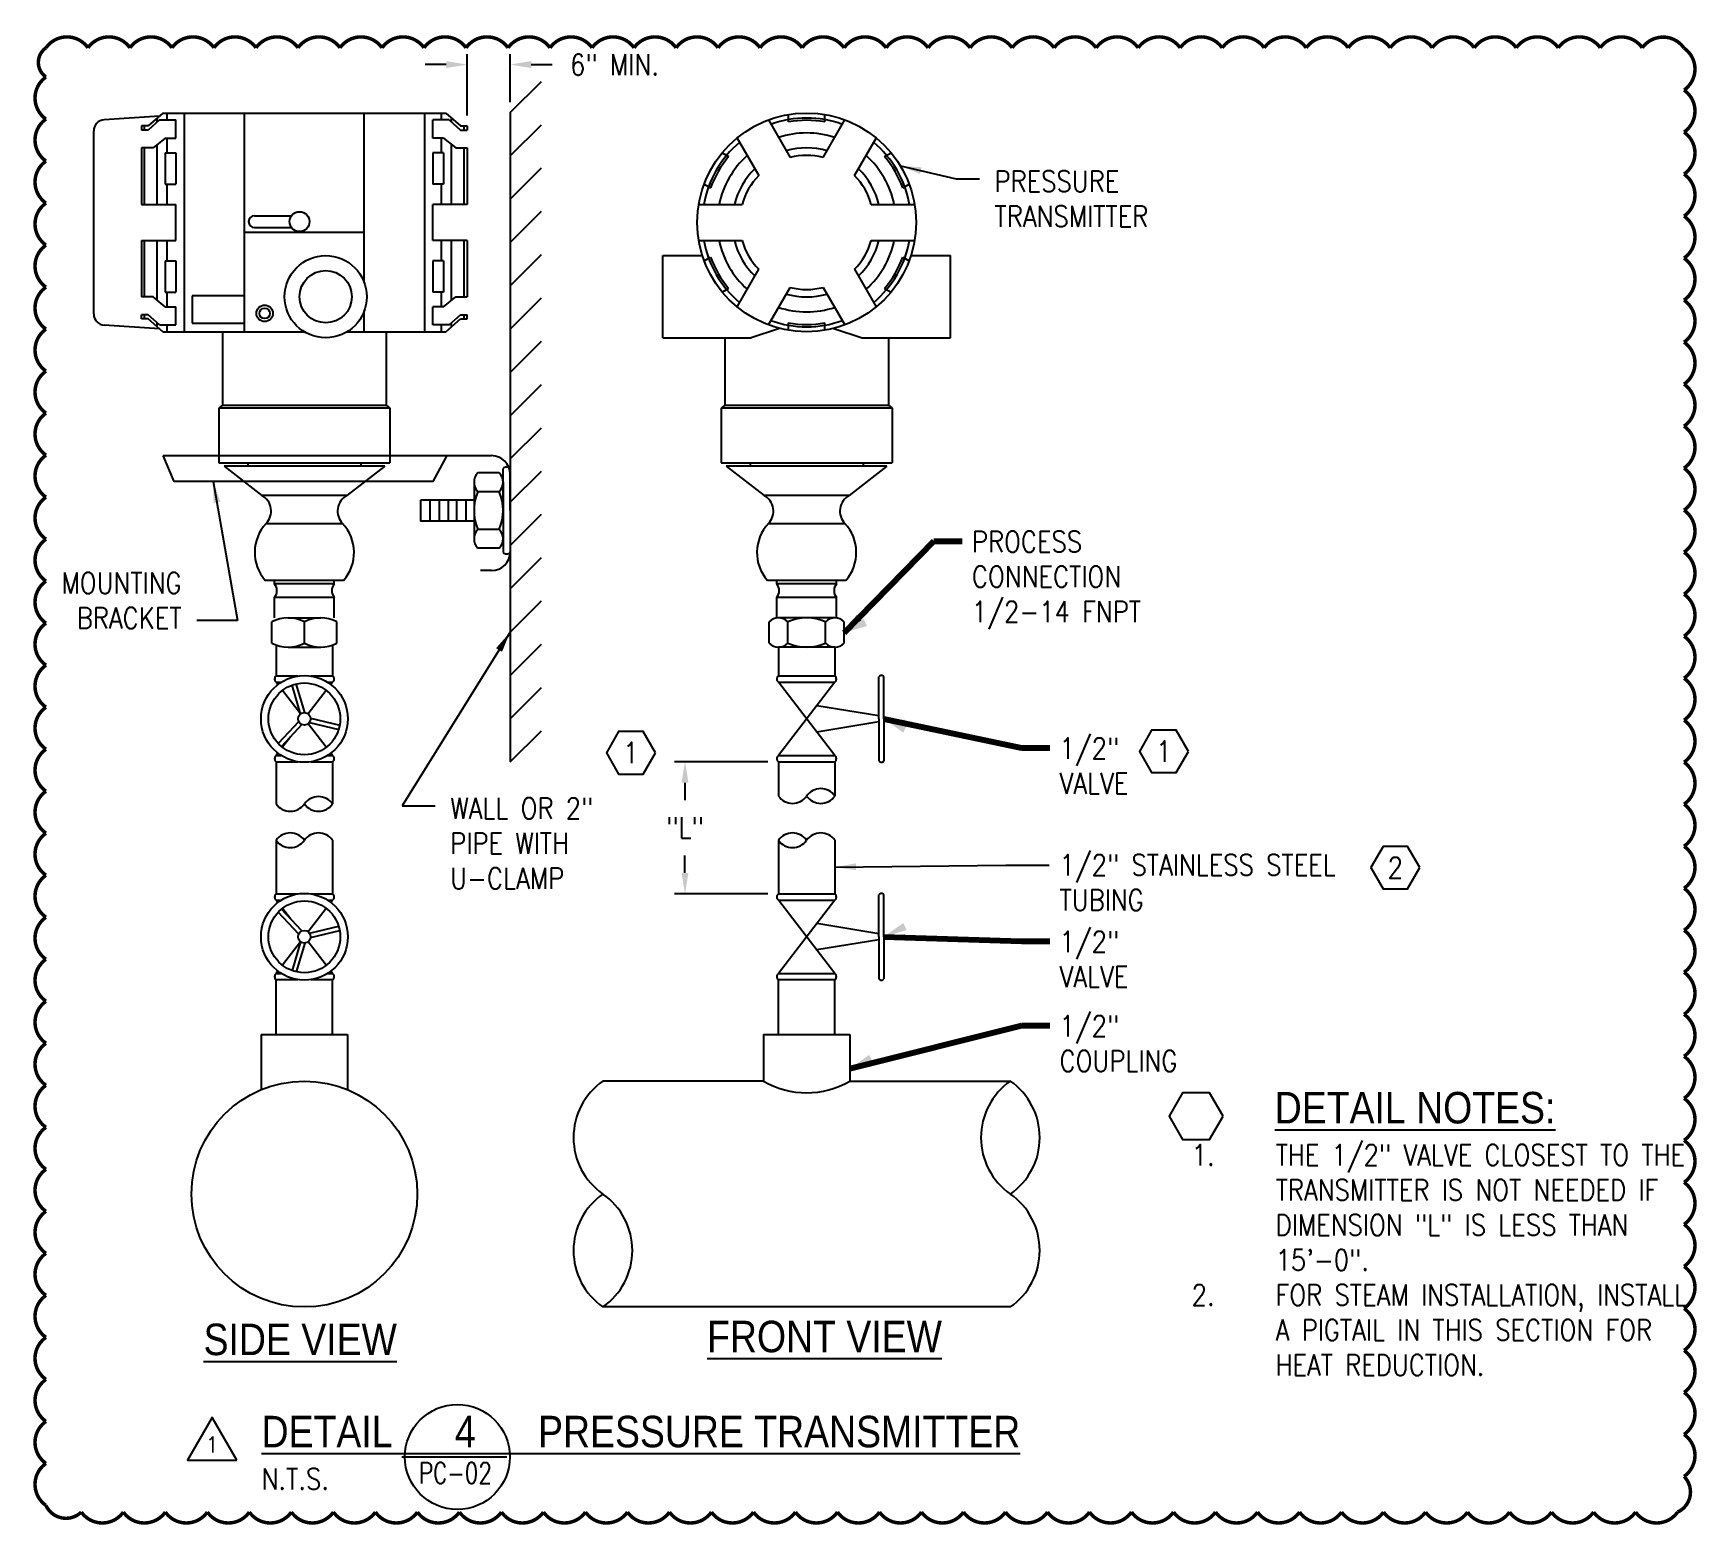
# Model space of a CAD drawing. Header units: inches. Extents: x 10198 to 13598, y 8611 to 9216.
# Drawn here: x 11833.1 to 12308.3, y 8785 to 9211 of the extents above; entities that cross this region are included whole.
import ezdxf
from ezdxf.enums import TextEntityAlignment as Align

# ---------------------------------------------------------------- set-up
doc = ezdxf.new("R2010")
doc.units = ezdxf.units.IN
doc.header["$LTSCALE"] = 0.1
doc.header["$MEASUREMENT"] = 0
doc.layers.get('0').update_dxf_attribs({"lineweight": 18})
doc.layers.get('Defpoints').update_dxf_attribs({"color": 251, "lineweight": 140})
doc.layers.add('AMMENDMENT NO. 1', color=200, linetype='Continuous', lineweight=18)
doc.layers.add('Defpoints @ 12', color=251, linetype='Continuous', lineweight=140, plot=False)
for name, color, linetype in [('DT-LTSO', 52, 'Continuous'), ('DT-MDSO', 201, 'Continuous'), ('DT-TEXT', 141, 'Continuous'), ('DT-TEXT @ 48', 141, 'Continuous'), ('E-POWR-IDEN', 71, 'Continuous'), ('E-POWR-IDEN @ 48', 71, 'Continuous'), ('FH-TITLES @ 48', 121, 'Continuous')]:
    doc.layers.add(name, color=color, linetype=linetype)
doc.styles.add('BOLD', font='arial.ttf')
doc.styles.add('Note', font='romans.shx', dxfattribs={"width": 0.75})
doc.styles.add('RomanS', font='romans.shx', dxfattribs={"width": 0.85})
doc.dimstyles.new('FH_Arrow_Leader', dxfattribs={"dimscale": 96, "dimtxt": 0.09375, "dimasz": 0.125, "dimexe": 0.0625, "dimexo": 0.0625, "dimgap": 0.09, "dimtad": 0, "dimtih": 1, "dimtoh": 1, "dimdec": 4, "dimzin": 0, "dimdsep": 46, "dimlunit": 4, "dimtxsty": 'RomanS', "dimcen": 0.09, "dimadec": 0, "dimazin": 0, "dimtfac": 1, "dimtdec": 4, "dimtofl": 0, "dimtmove": 0, "dimatfit": 3, "dimfxl": 1, "dimtolj": 1, "dimtzin": 0, "dimarcsym": 0})

msp = doc.modelspace()

# ---------------------------------------------------------------- texts
at = {"layer": 'DT-TEXT @ 48', "attachment_point": 1, "style": 'RomanS'}
for s, insert, char_height, width in [('\\A1;{\\fArial|b0|i0|c0|p34;\\H2x;\\LDETAIL      4      \\A0;PRESSURE TRANSMITTER\\A1;\\P\\Fromans|c0;\\H0.66667x;\\lN.T.S.\\P} ', (11898.33924, 8816.0931), 4.5, 24192), ('\\pi3.5794;{\\W0.75;PC-02}', (11939.71161, 8802.77632), 6.0002995, 28.8027741)]:
    msp.add_mtext(s, dxfattribs=dict(at, insert=insert, char_height=char_height, width=width))
at = {"layer": 'E-POWR-IDEN @ 48', "style": 'RomanS'}
for s, insert, char_height, width, attachment_point in [('\\A1;PRESSURE TRANSMITTER', (12107.70489, 9171.69122), 6, 52.2389599, 1), ('PROCESS CONNECTION 1/2-14 FNPT', (12101.25357, 9068.82086), 6, 70.4, 1), ('\\A1;MOUNTING BRACKET', (11875.4811, 9040.98783), 6, 43.9800137, 9), ('1/2" VALVE', (12126.28569, 9009.79356), 6, 35.8, 1), ('\\A1;WALL OR 2" PIPE WITH U-CLAMP', (11952.22475, 8992.60973), 6, 46.4348173, 1), ('1/2" STAINLESS STEEL TUBING', (12126.28569, 8976.44206), 6, 98.2, 1), ('1/2" VALVE', (12126.28569, 8954.57248), 6, 35.8, 1), ('1/2" COUPLING', (12126.28569, 8930.47206), 6, 48.4, 1), ('\\A1;\\pt23.988;{\\fArial|b0|i0|c0|p34;\\H0.75038x;        \\LDETAIL NOTES:\\P\\pi-23.988,l23.988;\\Fromans|c0;\\H0.66666x;\\l1.^ITHE 1/2" VALVE CLOSEST TO THE TRANSMITTER IS NOT NEEDED IF DIMENSION "L" IS LESS THAN 15\'-0". \\P2.^IFOR STEAM INSTALLATION, INSTALL A PIGTAIL IN THIS SECTION FOR HEAT REDUCTION.}', (12164.01408, 8908.60734), 11.99400075, 145.0402856, 1)]:
    msp.add_mtext(s, dxfattribs=dict(at, insert=insert, char_height=char_height, width=width, attachment_point=attachment_point))
at = {"layer": 'FH-TITLES @ 48', "char_height": 9, "width": 339.1753374, "attachment_point": 1, "style": 'BOLD'}
for s, insert in [('{\\W0.85;\\LFRONT VIEW}', (12025.60593, 8843.25021)), ('{\\W0.85;\\LSIDE VIEW}', (11881.76953, 8842.42373))]:
    msp.add_mtext(s, dxfattribs=dict(at, insert=insert))

# ---------------------------------------------------------------- blocks, each defined once
blk = doc.blocks.new('Hexagon')
at = {"color": 0, "linetype": 'ByBlock', "lineweight": -2}
blk.add_lwpolyline([(-0.0898, -0.1033), (-0.1664, 0.0293), (-0.3195, 0.0293), (-0.396, -0.1033), (-0.3195, -0.2358), (-0.1664, -0.2358)], close=True, dxfattribs=at)
blk = doc.blocks.new('*D112')
at = {"layer": 'Defpoints', "color": 0, "transparency": 16777216}
for p in [(11969.35, 9202.06), (11969.35, 9188.33), (11957.07, 9184.52)]:
    blk.add_point(p, dxfattribs=at)
at = {"layer": 'E-POWR-IDEN', "color": 0, "lineweight": -2, "transparency": 16777216}
for p, q in [((11957.07, 9187.52), (11957.07, 9205.06)), ((11969.35, 9191.33), (11969.35, 9205.06)), ((11951.07, 9202.06), (11945.07, 9202.06)), ((11975.35, 9202.06), (11981.35, 9202.06))]:
    blk.add_line(p, q, dxfattribs=at)
at = {"layer": 'E-POWR-IDEN', "color": 0, "transparency": 16777216}
for points in [[(11951.07, 9203.06), (11951.07, 9201.06), (11957.07, 9202.06)], [(11975.35, 9203.06), (11975.35, 9201.06), (11969.35, 9202.06)]]:
    blk.add_solid(points, dxfattribs=at)
at = {"layer": 'E-POWR-IDEN', "color": 0, "transparency": 16777216, "insert": (11999.14, 9202.06), "char_height": 6, "attachment_point": 5, "style": 'RomanS'}
blk.add_mtext('\\A1;6" MIN.', dxfattribs=at)
blk = doc.blocks.new('*D113')
at = {"layer": 'Defpoints', "color": 0, "transparency": 16777216}
for p in [(12045.98, 9002.93), (12019.29, 8965.17), (12045.98, 8965.17)]:
    blk.add_point(p, dxfattribs=at)
at = {"layer": 'E-POWR-IDEN', "color": 0, "lineweight": -2, "transparency": 16777216}
for p, q in [((12042.98, 9002.93), (12016.29, 9002.93)), ((12019.29, 8996.93), (12019.29, 8991.94)), ((12019.29, 8971.17), (12019.29, 8976.16)), ((12042.98, 8965.17), (12016.29, 8965.17))]:
    blk.add_line(p, q, dxfattribs=at)
at = {"layer": 'E-POWR-IDEN', "color": 0, "transparency": 16777216}
for points in [[(12018.29, 8996.93), (12020.29, 8996.93), (12019.29, 9002.93)], [(12018.29, 8971.17), (12020.29, 8971.17), (12019.29, 8965.17)]]:
    blk.add_solid(points, dxfattribs=at)
at = {"layer": 'E-POWR-IDEN', "color": 0, "transparency": 16777216, "insert": (12019.29, 8984.05), "char_height": 6, "attachment_point": 5, "style": 'RomanS'}
blk.add_mtext('\\A1;"L"', dxfattribs=at)
blk = doc.blocks.new('Anno_Hexagon')
at = {"color": 0, "linetype": 'ByBlock', "lineweight": -2}
blk.add_lwpolyline([(1.167, 0), (0.583, 1.01), (-0.583, 1.01), (-1.167, 0), (-0.583, -1.01), (0.583, -1.01)], close=True, dxfattribs=at)
at = {"color": 0, "linetype": 'ByBlock', "lineweight": -2, "style": 'Note', "width": 0.85}
blk.add_attdef('ID', text='', height=1, dxfattribs=at).set_placement((0, 0), align=Align.MIDDLE)
blk = doc.blocks.new('Anno_Revision_A')
at = {"color": 0, "linetype": 'ByBlock', "lineweight": -2}
blk.add_lwpolyline([(1.175, -0.678), (0, 1.357), (-1.175, -0.678)], close=True, dxfattribs=at)
at = {"color": 0, "linetype": 'ByBlock', "lineweight": -2, "style": 'RomanS'}
blk.add_attdef('REVISION', text='', height=0.75, dxfattribs=at).set_placement((0, 0.058), align=Align.MIDDLE)

# ---------------------------------------------------------------- dimensions: what is measured, and where the dimension line sits
at = {"layer": 'E-POWR-IDEN @ 48'}
dim = msp.add_linear_dim(base=(11969.34592, 9202.05622), p1=(11957.07106, 9184.52175), p2=(11969.34592, 9188.33306), text='6" MIN.', dimstyle='FH_Arrow_Leader', override={"dimscale": 48, "dimtxt": 0.125, "dimtix": 0, "dimtofl": 0, "dimtmove": 0, "dimatfit": 3}, dxfattribs=at)
dim.commit()
dim.dimension.update_dxf_attribs({"geometry": '*D112', "text_midpoint": (11999.1445, 9202.05622)})
dim = msp.add_linear_dim(base=(12019.28719, 8965.16908), p1=(12045.97874, 9002.92605), p2=(12045.97874, 8965.16908), angle=90, text='"L"', dimstyle='FH_Arrow_Leader', override={"dimscale": 48, "dimtxt": 0.125, "dimtix": 0, "dimtofl": 0, "dimtmove": 0, "dimatfit": 3}, dxfattribs=at)
dim.commit()
dim.dimension.update_dxf_attribs({"geometry": '*D113', "text_midpoint": (12019.28719, 8984.04757)})

# ---------------------------------------------------------------- linework, layer by layer
at = {"layer": 'AMMENDMENT NO. 1', "const_width": 1}
msp.add_lwpolyline([(11836.74477, 9206.83938, -0.52056705), (11848.74477, 9206.83938, -0.52056705), (11860.74477, 9206.83938, -0.52056705), (11872.74477, 9206.83938, -0.52056705), (11884.74477, 9206.83938, -0.52056705), (11896.74477, 9206.83938, -0.52056705), (11908.74477, 9206.83938, -0.52056705), (11920.74477, 9206.83938, -0.52056705), (11932.74477, 9206.83938, -0.52056705), (11944.74477, 9206.83938, -0.52056705), (11956.74477, 9206.83938, -0.52056705), (11968.74477, 9206.83938, -0.52056705), (11980.74477, 9206.83938, -0.52056705), (11992.74477, 9206.83938, -0.52056705), (12004.74477, 9206.83938, -0.52056705), (12016.74477, 9206.83938, -0.52056705), (12028.74477, 9206.83938, -0.52056705), (12040.74477, 9206.83938, -0.52056705), (12052.74477, 9206.83938, -0.52056705), (12064.74477, 9206.83938, -0.52056705), (12076.74477, 9206.83938, -0.52056705), (12088.74477, 9206.83938, -0.52056705), (12100.74477, 9206.83938, -0.52056705), (12112.74477, 9206.83938, -0.52056705), (12124.74477, 9206.83938, -0.52056705), (12136.74477, 9206.83938, -0.52056705), (12148.74477, 9206.83938, -0.52056705), (12160.74477, 9206.83938, -0.52056705), (12172.74477, 9206.83938, -0.52056705), (12184.74477, 9206.83938, -0.52056705), (12196.74477, 9206.83938, -0.52056705), (12208.74477, 9206.83938, -0.52056705), (12220.74477, 9206.83938, -0.52056705), (12232.74477, 9206.83938, -0.52056705), (12244.74477, 9206.83938, -0.52056705), (12256.74477, 9206.83938, -0.52056705), (12268.74477, 9206.83938, -0.52056705), (12280.74477, 9206.83938, -0.52056705), (12292.74477, 9206.83938, -0.52056705), (12304.67976, 9206.77437, -0.52056705), (12304.67976, 9194.77437, -0.52056705), (12304.67976, 9182.77437, -0.52056705), (12304.67976, 9170.77437, -0.52056705), (12304.67976, 9158.77437, -0.52056705), (12304.67976, 9146.77437, -0.52056705), (12304.67976, 9134.77437, -0.52056705), (12304.67976, 9122.77437, -0.52056705), (12304.67976, 9110.77437, -0.52056705), (12304.67976, 9098.77437, -0.52056705), (12304.67976, 9086.77437, -0.52056705), (12304.67976, 9074.77437, -0.52056705), (12304.67976, 9062.77437, -0.52056705), (12304.67976, 9050.77437, -0.52056705), (12304.67976, 9038.77437, -0.52056705), (12304.67976, 9026.77437, -0.52056705), (12304.67976, 9014.77437, -0.52056705), (12304.67976, 9002.77437, -0.52056705), (12304.67976, 8990.77437, -0.52056705), (12304.67976, 8978.77437, -0.52056705), (12304.67976, 8966.77437, -0.52056705), (12304.67976, 8954.77437, -0.52056705), (12304.67976, 8942.77437, -0.52056705), (12304.67976, 8930.77437, -0.52056705), (12304.67976, 8918.77437, -0.52056705), (12304.67976, 8906.77437, -0.52056705), (12304.67976, 8894.77437, -0.52056705), (12304.67976, 8882.77437, -0.52056705), (12304.67976, 8870.77437, -0.52056705), (12304.67976, 8858.77437, -0.52056705), (12304.67976, 8846.77437, -0.52056705), (12304.67976, 8834.77437, -0.52056705), (12304.67976, 8822.77437, -0.52056705), (12304.67976, 8810.77437, -0.52056705), (12304.67976, 8798.77437, -0.52056705), (12302.84892, 8788.60521, -0.52056705), (12290.84892, 8788.60521, -0.52056705), (12278.84892, 8788.60521, -0.52056705), (12266.84892, 8788.60521, -0.52056705), (12254.84892, 8788.60521, -0.52056705), (12242.84892, 8788.60521, -0.52056705), (12230.84892, 8788.60521, -0.52056705), (12218.84892, 8788.60521, -0.52056705), (12206.84892, 8788.60521, -0.52056705), (12194.84892, 8788.60521, -0.52056705), (12182.84892, 8788.60521, -0.52056705), (12170.84892, 8788.60521, -0.52056705), (12158.84892, 8788.60521, -0.52056705), (12146.84892, 8788.60521, -0.52056705), (12134.84892, 8788.60521, -0.52056705), (12122.84892, 8788.60521, -0.52056705), (12110.84892, 8788.60521, -0.52056705), (12098.84892, 8788.60521, -0.52056705), (12086.84892, 8788.60521, -0.52056705), (12074.84892, 8788.60521, -0.52056705), (12062.84892, 8788.60521, -0.52056705), (12050.84892, 8788.60521, -0.52056705), (12038.84892, 8788.60521, -0.52056705), (12026.84892, 8788.60521, -0.52056705), (12014.84892, 8788.60521, -0.52056705), (12002.84892, 8788.60521, -0.52056705), (11990.84892, 8788.60521, -0.52056705), (11978.84892, 8788.60521, -0.52056705), (11966.84892, 8788.60521, -0.52056705), (11954.84892, 8788.60521, -0.52056705), (11942.84892, 8788.60521, -0.52056705), (11930.84892, 8788.60521, -0.52056705), (11918.84892, 8788.60521, -0.52056705), (11906.84892, 8788.60521, -0.52056705), (11894.84892, 8788.60521, -0.52056705), (11882.84892, 8788.60521, -0.52056705), (11870.84892, 8788.60521, -0.52056705), (11858.84892, 8788.60521, -0.52056705), (11846.84892, 8788.60521, -0.52056705), (11836.74477, 8790.50106, -0.52056705), (11836.74477, 8802.50106, -0.52056705), (11836.74477, 8814.50106, -0.52056705), (11836.74477, 8826.50106, -0.52056705), (11836.74477, 8838.50106, -0.52056705), (11836.74477, 8850.50106, -0.52056705), (11836.74477, 8862.50106, -0.52056705), (11836.74477, 8874.50106, -0.52056705), (11836.74477, 8886.50106, -0.52056705), (11836.74477, 8898.50106, -0.52056705), (11836.74477, 8910.50106, -0.52056705), (11836.74477, 8922.50106, -0.52056705), (11836.74477, 8934.50106, -0.52056705), (11836.74477, 8946.50106, -0.52056705), (11836.74477, 8958.50106, -0.52056705), (11836.74477, 8970.50106, -0.52056705), (11836.74477, 8982.50106, -0.52056705), (11836.74477, 8994.50106, -0.52056705), (11836.74477, 9006.50106, -0.52056705), (11836.74477, 9018.50106, -0.52056705), (11836.74477, 9030.50106, -0.52056705), (11836.74477, 9042.50106, -0.52056705), (11836.74477, 9054.50106, -0.52056705), (11836.74477, 9066.50106, -0.52056705), (11836.74477, 9078.50106, -0.52056705), (11836.74477, 9090.50106, -0.52056705), (11836.74477, 9102.50106, -0.52056705), (11836.74477, 9114.50106, -0.52056705), (11836.74477, 9126.50106, -0.52056705), (11836.74477, 9138.50106, -0.52056705), (11836.74477, 9150.50106, -0.52056705), (11836.74477, 9162.50106, -0.52056705), (11836.74477, 9174.50106, -0.52056705), (11836.74477, 9186.50106, -0.52056705), (11836.74477, 9198.50106, -0.52056705)], format="xyb", close=True, dxfattribs=at)
at = {"layer": 'Defpoints'}
for p, q in [((12064.79474, 9039.76207), (12090.35102, 9065.88948)), ((12090.35102, 9065.88948), (12098.45412, 9065.88948)), ((12076.13179, 9015.17288), (12115.38313, 9006.86218)), ((12115.38313, 9006.86218), (12123.48624, 9006.86218)), ((12076.13179, 8952.92225), (12115.38313, 8951.64111)), ((12115.38313, 8951.64111), (12123.48624, 8951.64111)), ((12066.4048, 8915.2571), (12115.38313, 8927.54068)), ((12115.38313, 8927.54068), (12123.48624, 8927.54068))]:
    msp.add_line(p, q, dxfattribs=at)
for points in [[(12071.26873, 9041.7028), (12064.79474, 9039.76207), (12070.28936, 9043.69757)], [(12082.60579, 9013.23215), (12076.13179, 9015.17288), (12081.62642, 9011.23738)], [(12082.60579, 8954.86298), (12076.13179, 8952.92225), (12081.62642, 8956.85775)], [(12072.87879, 8917.19783), (12066.4048, 8915.2571), (12071.89942, 8919.1926)]]:
    msp.add_solid(points, dxfattribs=at)
at = {"layer": 'DT-LTSO'}
for p, q in [((11869.17642, 9187.36351), (11853.39034, 9186.3052)), ((11870.16178, 9188.22786), (11865.93678, 9184.52175)), ((11869.22462, 9186.25256), (11865.93678, 9183.36852)), ((11868.53341, 9185.64624), (11868.53341, 9186.79948)), ((11869.22462, 9186.25256), (11873.84922, 9186.25256)), ((11870.16178, 9188.22786), (11950.967, 9188.22786)), ((11871.34527, 9186.25256), (11871.34527, 9188.22786)), ((11873.84922, 9181.08182), (11873.84922, 9186.25256)), ((11876.21772, 9188.22786), (11876.21772, 9125.71279)), ((11893.44808, 9125.71279), (11893.44808, 9188.22786)), ((11927.6807, 9139.77039), (11927.6807, 9188.22786)), ((11944.91106, 9188.22786), (11944.91106, 9125.71279)), ((11951.90416, 9186.25256), (11947.27956, 9186.25256)), ((11947.27956, 9181.08182), (11947.27956, 9186.25256)), ((11949.78351, 9186.25256), (11949.78351, 9188.22786)), ((11950.967, 9188.22786), (11955.192, 9184.52175)), ((11951.90416, 9186.25256), (11955.192, 9183.36852)), ((11952.59537, 9185.64624), (11952.59537, 9186.79948)), ((12043.1073, 9186.25256), (12049.30275, 9175.52173)), ((12048.87199, 9185.68249), (12048.87199, 9187.79721)), ((12058.78274, 9175.52173), (12064.97819, 9186.25256)), ((12059.21349, 9185.68249), (12059.21349, 9187.79721)), ((11850.40439, 9130.82828), (11850.40439, 9183.11237)), ((11864.05772, 9184.52175), (11864.05772, 9183.36852)), ((11865.93678, 9184.52175), (11864.05772, 9184.52175)), ((11865.93678, 9183.36852), (11864.05772, 9183.36852)), ((11864.9285, 9183.36852), (11864.9285, 9184.52175)), ((11870.8126, 9181.08182), (11867.32367, 9178.24898)), ((11870.8126, 9181.08182), (11873.84922, 9181.08182)), ((11871.34527, 9176.86177), (11871.34527, 9181.08182)), ((11950.31618, 9181.08182), (11947.27956, 9181.08182)), ((11949.78351, 9176.86177), (11949.78351, 9181.08182)), ((11950.31618, 9181.08182), (11953.80511, 9178.24898)), ((11955.192, 9184.52175), (11957.07106, 9184.52175)), ((11955.192, 9183.36852), (11957.07106, 9183.36852)), ((11956.20028, 9183.36852), (11956.20028, 9184.52175)), ((11957.07106, 9184.52175), (11957.07106, 9183.36852)), ((12034.1513, 9181.08182), (12040.34675, 9170.35098)), ((12067.73873, 9170.35098), (12073.93418, 9181.08182)), ((11864.05772, 9178.24898), (11864.05772, 9162.14107)), ((11867.32367, 9178.24898), (11864.05772, 9178.24898)), ((11864.9285, 9162.14107), (11864.9285, 9178.24898)), ((11868.53341, 9162.14107), (11868.53341, 9179.23123)), ((11870.8126, 9176.86177), (11873.84922, 9176.86177)), ((11870.8126, 9176.86177), (11870.8126, 9167.90577)), ((11873.84922, 9176.86177), (11873.84922, 9167.90577)), ((11947.27956, 9176.86177), (11947.27956, 9167.90577)), ((11950.31618, 9176.86177), (11947.27956, 9176.86177)), ((11950.31618, 9176.86177), (11950.31618, 9167.90577)), ((11952.59537, 9162.14107), (11952.59537, 9179.23123)), ((11953.80511, 9178.24898), (11957.07106, 9178.24898)), ((11956.20028, 9162.14107), (11956.20028, 9178.24898)), ((11957.07106, 9178.24898), (11957.07106, 9162.14107)), ((12029.93125, 9176.86177), (12031.76265, 9175.80441)), ((12076.32283, 9175.80441), (12078.15423, 9176.86177)), ((11870.8126, 9167.90577), (11873.84922, 9167.90577)), ((11871.34527, 9162.14107), (11871.34527, 9167.90577)), ((11950.31618, 9167.90577), (11947.27956, 9167.90577)), ((11949.78351, 9162.14107), (11949.78351, 9167.90577)), ((12024.7605, 9167.90577), (12026.5919, 9166.84841)), ((12081.49358, 9166.84841), (12083.32498, 9167.90577)), ((11864.05772, 9162.14107), (11873.84922, 9162.14107)), ((11873.84922, 9151.79958), (11873.84922, 9162.14107)), ((11957.07106, 9162.14107), (11947.27956, 9162.14107)), ((11947.27956, 9151.79958), (11947.27956, 9162.14107)), ((12023.21586, 9162.14107), (12035.60675, 9162.14107)), ((12072.47873, 9162.14107), (12084.86963, 9162.14107)), ((11896.34504, 9158.89883), (11906.90533, 9158.89883)), ((11893.44808, 9154.15242), (11927.6807, 9154.15242)), ((11896.34504, 9155.49105), (11906.90533, 9155.49105)), ((11864.05772, 9151.79958), (11873.84922, 9151.79958)), ((11864.05772, 9151.79958), (11864.05772, 9135.69167)), ((11864.9285, 9135.69167), (11864.9285, 9151.79958)), ((11868.53341, 9134.70942), (11868.53341, 9151.79958)), ((11871.34527, 9146.03488), (11871.34527, 9151.79958)), ((11957.07106, 9151.79958), (11947.27956, 9151.79958)), ((11949.78351, 9146.03488), (11949.78351, 9151.79958)), ((11952.59537, 9134.70942), (11952.59537, 9151.79958)), ((11956.20028, 9135.69167), (11956.20028, 9151.79958)), ((11957.07106, 9151.79958), (11957.07106, 9135.69167)), ((12012.97607, 9147.4846), (12024.25928, 9147.4846)), ((12012.97607, 9124.01793), (12012.97607, 9147.4846)), ((12023.21586, 9151.79958), (12035.60675, 9151.79958)), ((12072.47873, 9151.79958), (12084.86963, 9151.79958)), ((12083.8262, 9147.4846), (12095.10941, 9147.4846)), ((12095.10941, 9124.01793), (12095.10941, 9147.4846)), ((11870.8126, 9146.03488), (11873.84922, 9146.03488)), ((11870.8126, 9146.03488), (11870.8126, 9137.07888)), ((11873.84922, 9146.03488), (11873.84922, 9137.07888)), ((11947.27956, 9146.03488), (11947.27956, 9137.07888)), ((11950.31618, 9146.03488), (11947.27956, 9146.03488)), ((11950.31618, 9146.03488), (11950.31618, 9137.07888)), ((12024.7605, 9146.03488), (12026.5919, 9147.09224)), ((12034.1513, 9132.85883), (12040.34675, 9143.58966)), ((12067.73873, 9143.58966), (12073.93418, 9132.85883)), ((12081.49358, 9147.09224), (12083.32498, 9146.03488)), ((12029.93125, 9137.07888), (12031.76265, 9138.13624)), ((12043.1073, 9127.68808), (12049.30275, 9138.41892)), ((12058.78274, 9138.41892), (12064.97819, 9127.68808)), ((12076.32283, 9138.13624), (12078.15423, 9137.07888)), ((11867.32367, 9135.69167), (11864.05772, 9135.69167)), ((11870.8126, 9132.85883), (11867.32367, 9135.69167)), ((11870.8126, 9137.07888), (11873.84922, 9137.07888)), ((11871.34527, 9132.85883), (11871.34527, 9137.07888)), ((11893.44808, 9135.96674), (11878.55463, 9135.96674)), ((11878.55463, 9135.96674), (11878.55463, 9128.15291)), ((11950.31618, 9137.07888), (11947.27956, 9137.07888)), ((11949.78351, 9132.85883), (11949.78351, 9137.07888)), ((11950.31618, 9132.85883), (11953.80511, 9135.69167)), ((11953.80511, 9135.69167), (11957.07106, 9135.69167)), ((11865.93678, 9130.57213), (11864.05772, 9130.57213)), ((11864.05772, 9129.4189), (11864.05772, 9130.57213)), ((11865.93678, 9129.4189), (11864.05772, 9129.4189)), ((11864.9285, 9129.4189), (11864.9285, 9130.57213)), ((11869.22462, 9127.68808), (11865.93678, 9130.57213)), ((11870.16178, 9125.71279), (11865.93678, 9129.4189)), ((11868.53341, 9127.14117), (11868.53341, 9128.29441)), ((11870.8126, 9132.85883), (11873.84922, 9132.85883)), ((11873.84922, 9127.68808), (11873.84922, 9132.85883)), ((11927.6807, 9125.71279), (11927.6807, 9131.73213)), ((11950.31618, 9132.85883), (11947.27956, 9132.85883)), ((11947.27956, 9127.68808), (11947.27956, 9132.85883)), ((11950.967, 9125.71279), (11955.192, 9129.4189)), ((11951.90416, 9127.68808), (11955.192, 9130.57213)), ((11952.59537, 9127.14117), (11952.59537, 9128.29441)), ((11955.192, 9130.57213), (11957.07106, 9130.57213)), ((11955.192, 9129.4189), (11957.07106, 9129.4189)), ((11956.20028, 9129.4189), (11956.20028, 9130.57213)), ((11957.07106, 9129.4189), (11957.07106, 9130.57213)), ((12048.87199, 9126.14344), (12048.87199, 9128.25816)), ((12059.21349, 9126.14344), (12059.21349, 9128.25816)), ((11869.17642, 9126.57714), (11853.39034, 9127.63545)), ((11869.22462, 9127.68808), (11873.84922, 9127.68808)), ((11870.16178, 9125.71279), (11910.58264, 9125.71279)), ((11871.34527, 9125.71279), (11871.34527, 9127.68808)), ((11878.55463, 9128.15291), (11893.44808, 9128.15291)), ((11887.20524, 9125.71279), (11887.20524, 9104.72965)), ((11922.73174, 9125.71279), (11950.967, 9125.71279)), ((11933.92354, 9125.71279), (11933.92354, 9104.72965)), ((11951.90416, 9127.68808), (11947.27956, 9127.68808)), ((11949.78351, 9125.71279), (11949.78351, 9127.68808)), ((12012.97607, 9124.01793), (12038.14877, 9124.01793)), ((12030.68359, 9124.01793), (12030.68359, 9104.72965)), ((12046.29475, 9126.68828), (12038.14877, 9124.01793)), ((12061.79073, 9126.68828), (12069.93671, 9124.01793)), ((12069.93671, 9124.01793), (12095.10941, 9124.01793)), ((12077.40189, 9124.01793), (12077.40189, 9104.72965)), ((11887.20524, 9104.72965), (11886.14429, 9103.93861)), ((11887.20524, 9104.72965), (11933.92354, 9104.72965)), ((11933.92354, 9104.72965), (11934.98449, 9103.93861)), ((12030.68359, 9104.72965), (12029.62264, 9103.93861)), ((12030.68359, 9104.72965), (12077.40189, 9104.72965)), ((12077.40189, 9104.72965), (12078.46285, 9103.93861)), ((11934.98449, 9103.93861), (11886.14429, 9103.93861)), ((11886.14429, 9103.93861), (11886.14429, 9088.29291)), ((11934.98449, 9103.93861), (11934.98449, 9088.29291)), ((12078.46285, 9103.93861), (12029.62264, 9103.93861)), ((12029.62264, 9103.93861), (12029.62264, 9088.29291)), ((12078.46285, 9103.93861), (12078.46285, 9088.29291)), ((11886.14429, 9088.29291), (11934.98449, 9088.29291)), ((11933.51374, 9087.38855), (11887.61504, 9087.38855)), ((11887.61504, 9087.38855), (11887.61504, 9087.38855)), ((11887.61504, 9087.38855), (11898.4048, 9078.97397)), ((11894.43785, 9088.29291), (11894.43785, 9087.38855)), ((11933.51374, 9087.38855), (11922.72398, 9078.97397)), ((11926.69093, 9088.29291), (11926.69093, 9087.38855)), ((11933.51374, 9087.38855), (11933.51374, 9087.38855)), ((12029.62264, 9088.29291), (12078.46285, 9088.29291)), ((12076.99209, 9087.38855), (12031.09339, 9087.38855)), ((12031.09339, 9087.38855), (12031.09339, 9087.38855)), ((12031.09339, 9087.38855), (12041.88315, 9078.97397)), ((12037.9162, 9088.29291), (12037.9162, 9087.38855)), ((12076.99209, 9087.38855), (12066.20234, 9078.97397)), ((12070.16928, 9088.29291), (12070.16928, 9087.38855)), ((12076.99209, 9087.38855), (12076.99209, 9087.38855)), ((11922.72398, 9078.97397), (11898.4048, 9078.97397)), ((12066.20234, 9078.97397), (12041.88315, 9078.97397)), ((11899.63592, 9070.96615), (11921.49286, 9070.96615)), ((12043.11427, 9070.96615), (12064.97121, 9070.96615)), ((11921.7534, 9054.71808), (11899.37538, 9054.71808)), ((11902.01647, 9053.72174), (11902.01647, 9054.71808)), ((11919.11231, 9053.72174), (11902.01647, 9053.72174)), ((11919.11231, 9053.72174), (11919.11231, 9054.71808)), ((12065.23175, 9054.71808), (12042.85373, 9054.71808)), ((12045.49482, 9053.72174), (12045.49482, 9054.71808)), ((12062.59066, 9053.72174), (12045.49482, 9053.72174)), ((12062.59066, 9053.72174), (12062.59066, 9054.71808)), ((11902.01647, 9043.99844), (11902.01647, 9049.83845)), ((11919.11231, 9049.83845), (11902.01647, 9049.83845)), ((11919.11231, 9043.99844), (11919.11231, 9049.83845)), ((12045.49482, 9043.99844), (12045.49482, 9049.83845)), ((12062.59066, 9049.83845), (12045.49482, 9049.83845)), ((12062.59066, 9043.99844), (12062.59066, 9049.83845)), ((11901.25289, 9036.76973), (11901.25289, 9042.92324)), ((11905.90864, 9043.99844), (11915.22014, 9043.99844)), ((11910.56439, 9036.76973), (11910.56439, 9042.92324)), ((11919.8759, 9036.76973), (11919.8759, 9042.92324)), ((12043.29074, 9036.76973), (12043.29074, 9042.92324)), ((12062.10674, 9043.99844), (12045.97874, 9043.99844)), ((12048.66674, 9036.76973), (12048.66674, 9042.92324)), ((12059.41874, 9036.76973), (12059.41874, 9042.92324)), ((12064.79474, 9036.76973), (12064.79474, 9042.92324)), ((11902.50039, 9036.25642), (11902.50039, 9027.41971)), ((11905.90864, 9035.69453), (11915.22014, 9035.69453)), ((11918.62839, 9036.25642), (11918.62839, 9027.41971)), ((12062.10674, 9035.69453), (12045.97874, 9035.69453)), ((12045.97874, 9035.69453), (12045.97874, 9027.41971)), ((12062.10674, 9035.69453), (12062.10674, 9027.41971)), ((11902.50039, 9027.41971), (11908.69126, 9027.41971)), ((11902.50039, 9025.63103), (11903.92206, 9025.63103)), ((11902.99918, 9024.98415), (11902.50039, 9025.63103)), ((11909.47287, 9016.59805), (11907.03326, 9024.80174)), ((11910.69977, 9016.96291), (11908.26016, 9025.16659)), ((11912.43752, 9027.41971), (11918.62839, 9027.41971)), ((11917.20672, 9025.63103), (11918.62839, 9025.63103)), ((11918.62839, 9025.63103), (11918.1296, 9024.98415)), ((12045.97874, 9027.41971), (12062.10674, 9027.41971)), ((12045.97874, 9025.63103), (12062.10674, 9025.63103)), ((12062.10674, 9025.63103), (12045.97874, 9004.71473)), ((12062.10674, 9004.71473), (12045.97874, 9025.63103)), ((12074.69376, 9015.17288), (12074.69376, 9027.15088)), ((12076.13179, 9015.17288), (12076.13179, 9027.15088)), ((11909.46823, 9016.59449), (11904.30185, 9023.29473)), ((11916.82693, 9023.29473), (11911.66055, 9016.59449)), ((11908.94649, 9014.39511), (11903.0617, 9008.1805)), ((11912.34439, 9015.40558), (11920.66879, 9013.4165)), ((12074.69376, 9016.04167), (12056.94233, 9018.93334)), ((12074.69376, 9014.30409), (12056.94233, 9011.41242)), ((12074.69376, 9015.17288), (12074.69376, 9003.19489)), ((12076.13179, 9015.17288), (12076.13179, 9003.19489)), ((11909.87591, 9013.51501), (11903.99112, 9007.3004)), ((11906.6997, 9010.16078), (11904.30185, 9007.05103)), ((11916.82693, 9007.05103), (11911.66055, 9013.75128)), ((11912.04691, 9014.16062), (11920.37131, 9012.17155)), ((11902.99918, 9005.36161), (11902.50039, 9004.71473)), ((11902.50039, 9004.71473), (11903.92206, 9004.71473)), ((11917.20672, 9004.71473), (11918.62839, 9004.71473)), ((11918.62839, 9004.71473), (11918.1296, 9005.36161)), ((12045.97874, 9004.71473), (12062.10674, 9004.71473)), ((11902.50039, 9002.92605), (11902.50039, 8990.85946)), ((11902.50039, 9002.92605), (11908.69126, 9002.92605)), ((11912.43752, 9002.92605), (11918.62839, 9002.92605)), ((11918.62839, 9002.92605), (11918.62839, 8990.85946)), ((12045.97874, 9002.92605), (12045.97874, 8993.13635)), ((12045.97874, 9002.92605), (12062.10674, 9002.92605)), ((12062.10674, 9002.92605), (12062.10674, 8993.13635)), ((11902.50039, 8980.49188), (11902.50039, 8965.16908)), ((11918.62839, 8980.49188), (11918.62839, 8965.16908)), ((12045.97874, 8980.49188), (12045.97874, 8965.16908)), ((12062.10674, 8980.49188), (12062.10674, 8965.16908)), ((11902.50039, 8965.16908), (11908.69126, 8965.16908)), ((11902.50039, 8963.3804), (11903.92206, 8963.3804)), ((11902.99918, 8962.73352), (11902.50039, 8963.3804)), ((11912.43752, 8965.16908), (11918.62839, 8965.16908)), ((11917.20672, 8963.3804), (11918.62839, 8963.3804)), ((11918.62839, 8963.3804), (11918.1296, 8962.73352)), ((12045.97874, 8965.16908), (12062.10674, 8965.16908)), ((12045.97874, 8963.3804), (12062.10674, 8963.3804)), ((12062.10674, 8963.3804), (12045.97874, 8942.4641)), ((12062.10674, 8942.4641), (12045.97874, 8963.3804)), ((12074.69376, 8952.92225), (12074.69376, 8964.90025)), ((12076.13179, 8952.92225), (12076.13179, 8964.90025)), ((11908.94649, 8953.70002), (11903.0617, 8959.91463)), ((11909.87591, 8954.58012), (11903.99112, 8960.79473)), ((11906.6997, 8957.93435), (11904.30185, 8961.0441)), ((11916.82693, 8961.0441), (11911.66055, 8954.34386)), ((11912.04691, 8953.93451), (11920.37131, 8955.92359)), ((11912.34439, 8952.68956), (11920.66879, 8954.67863)), ((12074.69376, 8953.79104), (12056.94233, 8956.68271)), ((12074.69376, 8952.92225), (12074.69376, 8940.94426)), ((12076.13179, 8952.92225), (12076.13179, 8940.94426)), ((11909.46823, 8951.50065), (11904.30185, 8944.80041)), ((11909.47287, 8951.49708), (11907.03326, 8943.29339)), ((11910.69977, 8951.13222), (11908.26016, 8942.92854)), ((11916.82693, 8944.80041), (11911.66055, 8951.50065)), ((12074.69376, 8952.05346), (12056.94233, 8949.16179)), ((11902.99918, 8943.11098), (11902.50039, 8942.4641)), ((11918.62839, 8942.4641), (11918.1296, 8943.11098)), ((11902.50039, 8942.4641), (11903.92206, 8942.4641)), ((11902.50039, 8940.67542), (11908.69126, 8940.67542)), ((11902.50039, 8924.9771), (11902.50039, 8940.67542)), ((11912.43752, 8940.67542), (11918.62839, 8940.67542)), ((11917.20672, 8942.4641), (11918.62839, 8942.4641)), ((11918.62839, 8924.9771), (11918.62839, 8940.67542)), ((12045.97874, 8942.4641), (12062.10674, 8942.4641)), ((12045.97874, 8940.67542), (12062.10674, 8940.67542)), ((12045.97874, 8924.9771), (12045.97874, 8940.67542)), ((12062.10674, 8924.9771), (12062.10674, 8940.67542)), ((11898.20233, 8924.9771), (11922.92645, 8924.9771)), ((11898.20233, 8924.9771), (11898.20233, 8909.23147)), ((11922.92645, 8924.9771), (11922.92645, 8909.23147)), ((12041.68068, 8924.9771), (12066.4048, 8924.9771)), ((12041.68068, 8924.9771), (12041.68068, 8911.69437)), ((12066.4048, 8924.9771), (12066.4048, 8911.69437)), ((12041.68068, 8911.69437), (11995.85016, 8911.69437)), ((12066.4048, 8911.69437), (12112.23532, 8911.69437)), ((12112.23532, 8847.18237), (11995.85016, 8847.18237))]:
    msp.add_line(p, q, dxfattribs=at)
for centre, radius in [((12054.04274, 9156.97032), 31.25754), ((11909.17718, 9157.19494), 2.83982), ((11916.65719, 9135.75126), 11.73333), ((11916.65719, 9135.75126), 7.46667), ((11899.22278, 9130.99253), 2.34667), ((11899.22278, 9130.99253), 1.49333), ((11910.56439, 9015.17288), 12.38925), ((11910.56439, 9015.17288), 10.25591), ((11910.56439, 9015.17288), 1.79514), ((11910.56439, 8952.92225), 12.38925), ((11910.56439, 8952.92225), 10.25591), ((11910.56439, 8952.92225), 1.79514), ((11910.56439, 8879.43837), 32.256)]:
    msp.add_circle(centre, radius, dxfattribs=at)
for centre, radius, start, end in [((11853.60439, 9183.11237), 3.2, 93.8354203, 180), ((12054.04274, 9156.97032), 29.81405, 69.987494, 110.012506), ((12054.04274, 9156.97032), 29.17405, 79.7910849, 100.2089151), ((12054.04274, 9156.97032), 25.54738, 71.6772397, 108.3227603), ((12054.04274, 9156.97032), 29.81405, 129.9874942, 170.0125058), ((12054.04274, 9156.97032), 29.17405, 139.7910846, 160.2089152), ((12054.04274, 9156.97032), 25.54738, 131.67724, 168.3227602), ((12054.04274, 9156.97032), 21.28072, 74.0623735, 105.9376265), ((12054.04274, 9156.97032), 19.14738, 75.6672296, 104.3327704), ((12054.04274, 9156.97032), 25.54738, 11.6772398, 48.32276), ((12054.04274, 9156.97032), 29.81405, 9.9874942, 50.0125058), ((12054.04274, 9156.97032), 29.17405, 19.7910848, 40.2089154), ((12054.04274, 9156.97032), 21.28072, 134.0623736, 165.9376266), ((12054.04274, 9156.97032), 21.28072, 14.0623734, 45.9376264), ((12054.04274, 9156.97032), 19.14738, 135.6672298, 164.3327704), ((12054.04274, 9156.97032), 19.14738, 15.6672296, 44.3327702), ((11896.34504, 9157.19494), 1.70389, 90, 270), ((12054.04274, 9156.97032), 29.81405, 189.9874942, 230.0125058), ((12054.04274, 9156.97032), 25.54738, 191.6772398, 228.32276), ((12054.04274, 9156.97032), 21.28072, 194.0623734, 225.9376264), ((12054.04274, 9156.97032), 19.14738, 195.6672296, 224.3327702), ((12054.04274, 9156.97032), 19.14738, 315.6672298, 344.3327704), ((12054.04274, 9156.97032), 21.28072, 314.0623736, 345.9376266), ((12054.04274, 9156.97032), 25.54738, 311.67724, 348.3227602), ((12054.04274, 9156.97032), 29.81405, 309.9874942, 350.0125058), ((12054.04274, 9156.97032), 29.17405, 199.7910848, 220.2089154), ((12054.04274, 9156.97032), 29.17405, 319.7910846, 340.2089152), ((12054.04274, 9156.97032), 19.14738, 255.6672296, 284.3327704), ((12054.04274, 9156.97032), 21.28072, 254.0623735, 285.9376265), ((11853.60439, 9130.82828), 3.2, 180, 266.1645797), ((12054.04274, 9156.97032), 29.81405, 249.987494, 290.012506), ((12054.04274, 9156.97032), 25.54738, 251.6772397, 288.3227603), ((12054.04274, 9156.97032), 29.17405, 259.7910849, 280.2089151), ((11896.0241, 9074.50942), 5.05964, 315.5490171, 61.9314993), ((11925.10468, 9074.50942), 5.05964, 118.0685007, 224.4509829), ((12039.50245, 9074.50942), 5.05964, 315.5490171, 61.9314993), ((12068.58303, 9074.50942), 5.05964, 118.0685007, 224.4509829), ((11908.47042, 9062.69836), 12.09978, 136.8978879, 221.2647351), ((11912.65836, 9062.69836), 12.09978, 318.7352649, 43.1021121), ((12051.94878, 9062.69836), 12.09978, 136.8978879, 221.2647351), ((12056.13671, 9062.69836), 12.09978, 318.7352649, 43.1021121), ((11899.79257, 9051.78009), 2.95224, 318.876356, 41.123644), ((11921.33621, 9051.78009), 2.95224, 138.876356, 221.123644), ((12043.27092, 9051.78009), 2.95224, 318.876356, 41.123644), ((12064.81456, 9051.78009), 2.95224, 138.876356, 221.123644), ((11905.90864, 9033.38084), 10.6176, 63.9921759, 116.0078241), ((11915.22014, 9033.38084), 10.6176, 63.9921759, 116.0078241), ((12045.97874, 9040.10084), 3.8976, 46.3971811, 133.6028189), ((12054.04274, 9030.02084), 13.9776, 67.380135, 112.619865), ((12062.10674, 9040.10084), 3.8976, 46.3971811, 133.6028189), ((11905.90864, 9046.31213), 10.6176, 243.9921759, 296.0078241), ((11915.22014, 9046.31213), 10.6176, 243.9921759, 296.0078241), ((12045.97874, 9039.59213), 3.8976, 226.3971811, 313.6028189), ((12054.04274, 9049.67213), 13.9776, 247.380135, 292.619865), ((12062.10674, 9039.59213), 3.8976, 226.3971811, 313.6028189), ((11903.17993, 9026.52537), 1.12322, 127.2284535, 232.7715465), ((11917.94885, 9026.52537), 1.12322, 307.2284535, 52.7715465), ((12046.65828, 9026.52537), 1.12322, 127.2284535, 232.7715465), ((12061.4272, 9026.52537), 1.12322, 307.2284535, 52.7715465), ((12075.41278, 9026.72329), 0.83655, 30.7391893, 149.2608107), ((11903.17993, 9003.82039), 1.12322, 127.2284535, 232.7715465), ((11917.94885, 9003.82039), 1.12322, 307.2284535, 52.7715465), ((12046.65828, 9003.82039), 1.12322, 127.2284535, 232.7715465), ((12061.4272, 9003.82039), 1.12322, 307.2284535, 52.7715465), ((12075.41278, 9003.62247), 0.83655, 210.7391893, 329.2608107), ((12058.07474, 8990.32021), 4.9181, 34.9322584, 145.0677416), ((11906.53239, 8993.6756), 4.9181, 214.9322584, 325.0677416), ((11914.59639, 8988.04333), 4.9181, 34.9322584, 145.0677416), ((11914.59639, 8993.6756), 4.9181, 214.9322584, 325.0677416), ((12050.01074, 8995.95249), 4.9181, 214.9322584, 325.0677416), ((12058.07474, 8995.95249), 4.9181, 214.9322584, 325.0677416), ((11906.53239, 8977.67574), 4.9181, 34.9322584, 145.0677416), ((11914.59639, 8977.67574), 4.9181, 34.9322584, 145.0677416), ((12050.01074, 8977.67574), 4.9181, 34.9322584, 145.0677416), ((12058.07474, 8977.67574), 4.9181, 34.9322584, 145.0677416), ((11906.53239, 8983.30801), 4.9181, 214.9322584, 325.0677416), ((12050.01074, 8983.30801), 4.9181, 214.9322584, 325.0677416), ((11903.17993, 8964.27474), 1.12322, 127.2284535, 232.7715465), ((11917.94885, 8964.27474), 1.12322, 307.2284535, 52.7715465), ((12046.65828, 8964.27474), 1.12322, 127.2284535, 232.7715465), ((12061.4272, 8964.27474), 1.12322, 307.2284535, 52.7715465), ((12075.41278, 8964.47266), 0.83655, 30.7391893, 149.2608107), ((11903.17993, 8941.56976), 1.12322, 127.2284535, 232.7715465), ((11917.94885, 8941.56976), 1.12322, 307.2284535, 52.7715465), ((12046.65828, 8941.56976), 1.12322, 127.2284535, 232.7715465), ((12061.4272, 8941.56976), 1.12322, 307.2284535, 52.7715465), ((12075.41278, 8941.37184), 0.83655, 210.7391893, 329.2608107), ((12007.11471, 8895.56637), 19.67238, 124.9322583, 235.0677417), ((12054.04274, 8932.86827), 24.51845, 239.7221349, 300.2778651), ((12123.49988, 8895.56637), 19.67238, 124.9322583, 235.0677417), ((12100.97077, 8895.56637), 19.67238, 304.9322583, 55.0677417), ((12007.11471, 8863.31037), 19.67238, 124.9322583, 235.0677417), ((11984.58561, 8863.31037), 19.67238, 304.9322583, 55.0677417), ((12100.97077, 8863.31037), 19.67238, 304.9322583, 55.0677417)]:
    msp.add_arc(centre, radius, start, end, dxfattribs=at)
at = {"layer": 'DT-MDSO'}
for p, q in [((11969.34592, 9188.33306), (11978.26874, 9197.25587)), ((11969.34592, 9188.33306), (11969.34592, 9002.84959)), ((11969.34592, 9175.96749), (11978.26874, 9184.89031)), ((11969.34592, 9163.60193), (11978.26874, 9172.52475)), ((11969.34592, 9151.23636), (11978.26874, 9160.15918)), ((11969.34592, 9138.8708), (11978.26874, 9147.79362)), ((11969.34592, 9126.50523), (11978.26874, 9135.42805)), ((11969.34592, 9114.13967), (11978.26874, 9123.06249)), ((11969.34592, 9101.7741), (11978.26874, 9110.69692)), ((11969.34592, 9089.40854), (11978.26874, 9098.33136)), ((11951.21538, 9090.35505), (11964.01259, 9090.35505)), ((11967.32762, 9074.6831), (11967.32762, 9086.66109)), ((11969.34592, 9074.6831), (11969.34592, 9086.66109)), ((11969.34592, 9077.04298), (11978.26874, 9085.96579)), ((11959.02371, 9082.7471), (11959.02371, 9066.6191)), ((11966.25242, 9085.4351), (11960.09891, 9085.4351)), ((11967.32762, 9082.7471), (11967.32762, 9066.6191)), ((11969.34592, 9085.02172), (11969.34592, 9062.8632)), ((11946.41484, 9077.77038), (11946.41484, 9071.59581)), ((11949.034, 9077.77038), (11949.034, 9071.59581)), ((11951.65316, 9077.77038), (11951.65316, 9071.59581)), ((11954.02885, 9077.77038), (11954.02885, 9071.59581)), ((11956.64802, 9077.77038), (11956.64802, 9071.59581)), ((11966.25242, 9080.0591), (11960.09891, 9080.0591)), ((11967.32762, 9074.6831), (11967.32762, 9062.7051)), ((11969.34592, 9074.6831), (11969.34592, 9062.7051)), ((11969.34592, 9064.67741), (11978.26874, 9073.60023)), ((11966.25242, 9069.3071), (11960.09891, 9069.3071)), ((11966.25242, 9063.9311), (11960.09891, 9063.9311)), ((11964.01259, 9057.52987), (11960.89792, 9057.52987)), ((11969.34592, 9052.31185), (11978.26874, 9061.23466)), ((11969.34592, 9039.94628), (11978.26874, 9048.8691)), ((11969.34592, 9027.58072), (11978.26874, 9036.50354)), ((11969.34592, 9015.21515), (11978.26874, 9024.13797)), ((11969.34592, 9002.84959), (11978.26874, 9011.77241))]:
    msp.add_line(p, q, dxfattribs=at)
for points in [[(11870.21202, 9090.35505), (11951.21538, 9090.35505), (11947.30681, 9082.92524), (11873.37632, 9082.92524)], [(11943.79567, 9077.77038), (11959.02371, 9077.77038), (11959.02371, 9071.59581), (11943.79567, 9071.59581)]]:
    msp.add_lwpolyline(points, close=True, dxfattribs=at)
for centre, radius, start, end in [((11964.01259, 9085.02172), 5.33333, 0, 90), ((11968.33677, 9085.72341), 1.37755, 42.8976636, 137.1023364), ((11962.92131, 9082.7471), 3.8976, 136.3971812, 223.6028188), ((11963.43002, 9082.7471), 3.8976, 316.3971812, 43.6028188), ((11973.00131, 9074.6831), 13.9776, 157.3801351, 202.6198649), ((11953.35002, 9074.6831), 13.9776, 337.3801351, 22.6198649), ((11962.92131, 9066.6191), 3.8976, 136.3971812, 223.6028188), ((11963.43002, 9066.6191), 3.8976, 316.3971812, 43.6028188), ((11964.01259, 9062.8632), 5.33333, 270, 0), ((11968.33677, 9063.64279), 1.37755, 222.8976636, 317.1023364)]:
    msp.add_arc(centre, radius, start, end, dxfattribs=at)
at = {"layer": 'DT-TEXT'}
msp.add_line((11938.38345, 8804.34906), (11968.40655, 8804.34906), dxfattribs=at)
msp.add_circle((11954.28071, 8804.34906), 15, dxfattribs=at)

# ---------------------------------------------------------------- block references
at = {"layer": 'E-POWR-IDEN', "xscale": 6, "yscale": 6, "zscale": 6}
msp.add_blockref('Anno_Revision_A', (11884.22355, 8807.50373), dxfattribs=at).add_auto_attribs({'REVISION': '1'})
at = {"layer": 'E-POWR-IDEN @ 48', "xscale": 6, "yscale": 6, "zscale": 6}
for p, values in [((12003.83433, 9005.47872), {'ID': '1'}), ((12156.08565, 9005.86263), {'ID': '1'}), ((12222.21234, 8972.69258), {'ID': '2'})]:
    msp.add_blockref('Anno_Hexagon', p, dxfattribs=at).add_auto_attribs(values)
at = {"layer": 'E-POWR-IDEN @ 48', "xscale": 50.37480315007269, "yscale": 50.37480315007269, "zscale": 50.37480315007269}
msp.add_blockref('Hexagon', (12177.54977, 8906.88227), dxfattribs=at)

msp.set_redraw_order([(e.dxf.handle, doc.entitydb.next_handle()) for e in msp.query("TEXT MTEXT ATTDEF DIMENSION ARC_DIMENSION")])  # texts and dimensions are drawn at this point

# ---------------------------------------------------------------- leaders
at = {"layer": 'Defpoints @ 12'}
msp.add_leader([(12062.10674, 8972.82885), (12110.95292, 8973.37016), (12123.36278, 8973.37016)], dimstyle='FH_Arrow_Leader', override={"dimscale": 12, "dimgap": 0.09, "dimtad": 0}, dxfattribs=at)
at = {"layer": 'E-POWR-IDEN @ 48'}
for points in [[(12080.80895, 9173.11354), (12096.76431, 9169.44122), (12103.38489, 9169.44122)], [(11884.55275, 9082.92524), (11891.50041, 9043.23783), (11879.8011, 9043.23783)], [(12064.79474, 9039.76207), (12090.35102, 9065.88948), (12098.45412, 9065.88948)], [(11969.34592, 9039.94628), (11938.544, 8990.35973), (11947.90475, 8990.35973)], [(12076.13179, 9015.17288), (12115.38313, 9006.86218), (12123.48624, 9006.86218)], [(12062.10674, 8972.82885), (12110.95292, 8973.37016), (12123.36278, 8973.37016)], [(12076.13179, 8952.92225), (12115.38313, 8951.64111), (12123.48624, 8951.64111)], [(12066.4048, 8915.2571), (12115.38313, 8927.54068), (12123.48624, 8927.54068)]]:
    msp.add_leader(points, dimstyle='FH_Arrow_Leader', override={"dimscale": 48, "dimgap": 0.09, "dimtad": 0}, dxfattribs=at)

doc.saveas('drawing.dxf')
